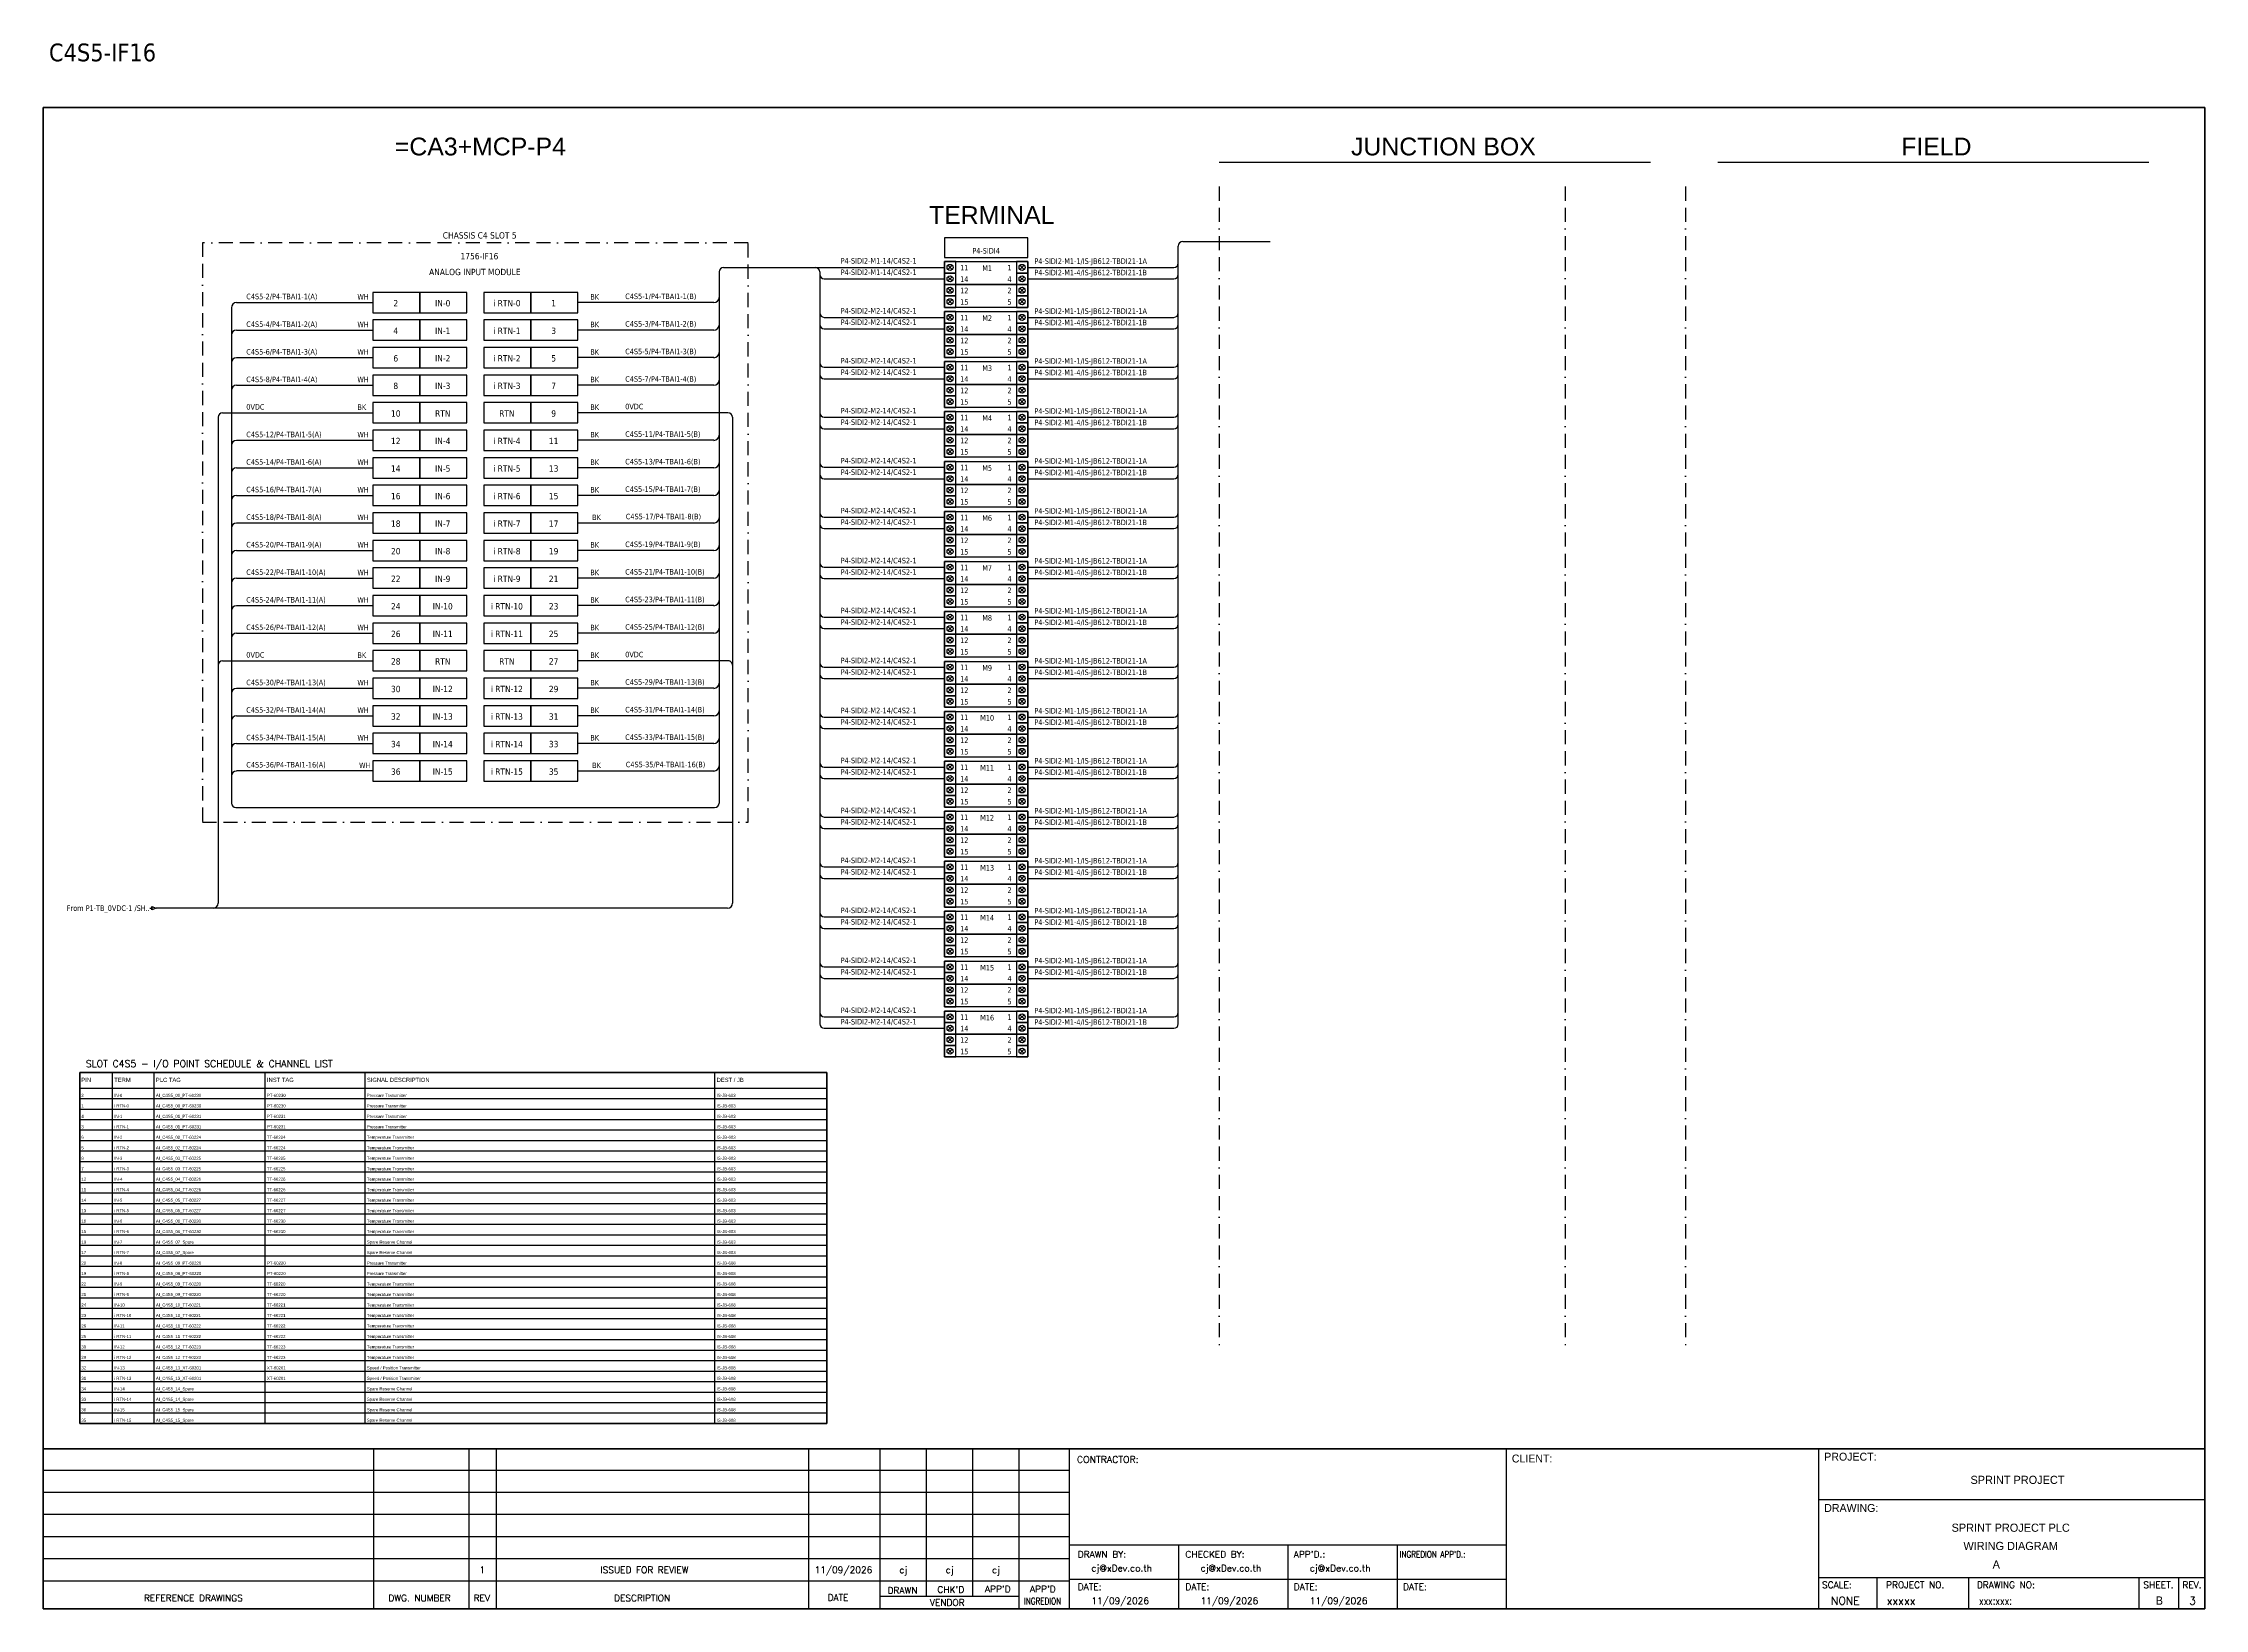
# Model space of a CAD drawing. Header units: millimetres. Extents: x 0 to 3893, y 0 to 2820.
import ezdxf
from ezdxf.enums import TextEntityAlignment as Align

# ---------------------------------------------------------------- set-up
doc = ezdxf.new("R2010")
doc.units = ezdxf.units.MM
doc.linetypes.add('BORDERX2', pattern=[88.9, 25.4, -12.7, 25.4, -12.7, 0, -12.7])
for name, color, linetype in [('GT_1', 9, 'Continuous'), ('HELPPOINT', 7, 'Continuous'), ('MEMBER', 7, 'Continuous'), ('VECTORS', 7, 'Continuous'), ('x01001-FrameArea', 2, 'BORDERX2')]:
    doc.layers.add(name, color=color, linetype=linetype)
for name, color, linetype, lineweight in [('IE-EQUIP', 253, 'Continuous', 25), ('IE-WIRE', 7, 'Continuous', 25), ('power', 7, 'Continuous', 25)]:
    doc.layers.add(name, color=color, linetype=linetype, lineweight=lineweight)
doc.styles.add('HTX11', font='O8111901')
doc.styles.add('ROMANS', font='romans.shx', dxfattribs={"width": 0.85, "height": 25})
doc.styles.get("Standard").update_dxf_attribs({"font": 'arial.ttf'})
doc.styles.add('Tahoma', font='')
doc.styles.get('Tahoma').set_extended_font_data('Tahoma')

# ---------------------------------------------------------------- blocks, each defined once
blk = doc.blocks.new('IS_HiC2821-100')
at = {"color": 1, "ltscale": 25.4}
for p, q in [((14.1, -6.5), (6.5, -14.1)), ((6.5, -6.5), (14.1, -14.1)), ((14.1, -27.1), (6.5, -34.8)), ((6.5, -27.1), (14.1, -34.8)), ((136.2, -6.5), (143.9, -14.1)), ((143.9, -6.5), (136.2, -14.1)), ((136.2, -27.1), (143.9, -34.8)), ((143.9, -27.1), (136.2, -34.8)), ((14.1, -47.7), (6.5, -55.4)), ((6.5, -47.7), (14.1, -55.4)), ((14.1, -68.3), (6.5, -76)), ((6.5, -68.3), (14.1, -76)), ((136.2, -47.7), (143.9, -55.4)), ((143.9, -47.7), (136.2, -55.4)), ((136.2, -68.3), (143.9, -76)), ((143.9, -68.3), (136.2, -76))]:
    blk.add_line(p, q, dxfattribs=at)
for points in [[(0, -20.6), (20.6, -20.6), (20.6, 0), (0, 0)], [(129.7, -20.6), (150.3, -20.6), (150.3, 0), (129.7, 0)], [(0, -41.2), (20.6, -41.2), (20.6, -20.6), (0, -20.6)], [(129.7, -41.2), (150.3, -41.2), (150.3, -20.6), (129.7, -20.6)], [(0, -61.8), (20.6, -61.8), (20.6, -41.2), (0, -41.2)], [(0, -82.4), (20.6, -82.4), (20.6, -61.8), (0, -61.8)], [(129.7, -61.8), (150.3, -61.8), (150.3, -41.2), (129.7, -41.2)], [(129.7, -82.4), (150.3, -82.4), (150.3, -61.8), (129.7, -61.8)]]:
    blk.add_lwpolyline(points, close=True, dxfattribs=at)
for points in [[(0, 0), (150.3, 0), (150.3, -41.2), (0, -41.2)], [(0, -41.2), (150.3, -41.2), (150.3, -82.4), (0, -82.4)]]:
    blk.add_lwpolyline(points, close=True)
for centre in [(10.3, -10.3), (10.3, -30.9), (140, -10.3), (140, -30.9), (10.3, -51.5), (10.3, -72.1), (140, -51.5), (140, -72.1)]:
    blk.add_circle(centre, 5.42, dxfattribs=at)
at = {"layer": 'power', "color": 7, "style": 'Tahoma'}
for s, p in [('11', (35.9, -10.8)), ('14', (35.9, -31.4)), ('4', (117.4, -31.4)), ('1', (117.4, -10.8)), ('12', (35.9, -52)), ('15', (35.9, -72.7)), ('2', (117.4, -52)), ('5', (117.4, -72.7))]:
    blk.add_text(s, height=9.97, dxfattribs=at).set_placement(p, align=Align.MIDDLE_CENTER)
blk = doc.blocks.new('xTerminal_fr_to0')
at = {"layer": 'VECTORS', "color": 1, "true_color": 0xff0000}
for p, q in [((-11.3, 0), (-7.8, 0)), ((-7.8, 2.8), (0, 0)), ((-7.8, -2.8), (-7.8, 2.8)), ((-7.8, 2.8), (0, 0)), ((-7.8, 2.8), (-7.8, -2.8)), ((0, 0), (-7.8, -2.8)), ((0, 0), (-7.8, -2.8))]:
    blk.add_line(p, q, dxfattribs=at)

msp = doc.modelspace()

# ---------------------------------------------------------------- linework, layer by layer
for p, q in [((2118.2, 2605.7), (2894.9, 2605.7)), ((3015.9, 2605.7), (3792.7, 2605.7))]:
    msp.add_line(p, q)
at = {"ltscale": 25.4}
for p, q in [((1208.1, 2352.7), (962.8, 2352.7)), ((1208.1, 2303.1), (962.8, 2303.1)), ((1208.1, 2253.5), (962.8, 2253.5)), ((1208.1, 2203.8), (962.8, 2203.8)), ((322.8, 2154.2), (593.4, 2154.2)), ((1233.3, 2154.2), (962.8, 2154.2)), ((1208.1, 2104.6), (962.8, 2104.6)), ((1208.1, 2054.9), (962.8, 2054.9)), ((1208.1, 2005.3), (962.8, 2005.3)), ((962.8, 1955.7), (1208.1, 1955.7)), ((1208.1, 1906), (962.8, 1906)), ((1208.1, 1856.4), (962.8, 1856.4)), ((1208.1, 1806.8), (962.8, 1806.8)), ((1208.1, 1757.1), (962.8, 1757.1)), ((322.8, 1707.5), (593.4, 1707.5)), ((1233.3, 1707.5), (962.8, 1707.5)), ((1208.1, 1657.9), (962.8, 1657.9)), ((1208.1, 1608.2), (962.8, 1608.2)), ((1208.1, 1558.6), (962.8, 1558.6)), ((962.8, 1509), (1208.1, 1509))]:
    msp.add_line(p, q, dxfattribs=at)
at = {"color": 7}
for p, q in [((65.6, 937.9), (1411.4, 937.9)), ((124.9, 333.8), (124.9, 965.9)), ((199.9, 333.8), (199.9, 965.9)), ((399.9, 333.8), (399.9, 965.9)), ((579.9, 333.8), (579.9, 965.9)), ((1209.9, 333.8), (1209.9, 965.9))]:
    msp.add_line(p, q, dxfattribs=at)
at = {"color": 8}
for p, q in [((65.6, 919), (1411.4, 919)), ((65.6, 900.1), (1411.4, 900.1)), ((65.6, 881.2), (1411.4, 881.2)), ((65.6, 862.4), (1411.4, 862.4)), ((65.6, 843.5), (1411.4, 843.5)), ((65.6, 824.6), (1411.4, 824.6)), ((65.6, 805.7), (1411.4, 805.7)), ((65.6, 786.8), (1411.4, 786.8)), ((65.6, 768), (1411.4, 768)), ((65.6, 749.1), (1411.4, 749.1)), ((65.6, 730.2), (1411.4, 730.2)), ((65.6, 711.3), (1411.4, 711.3)), ((65.6, 692.5), (1411.4, 692.5)), ((65.6, 673.6), (1411.4, 673.6)), ((65.6, 654.7), (1411.4, 654.7)), ((65.6, 635.8), (1411.4, 635.8)), ((65.6, 616.9), (1411.4, 616.9)), ((65.6, 598.1), (1411.4, 598.1)), ((65.6, 579.2), (1411.4, 579.2)), ((65.6, 560.3), (1411.4, 560.3)), ((65.6, 541.4), (1411.4, 541.4)), ((65.6, 522.6), (1411.4, 522.6)), ((65.6, 503.7), (1411.4, 503.7)), ((65.6, 484.8), (1411.4, 484.8)), ((65.6, 465.9), (1411.4, 465.9)), ((65.6, 447), (1411.4, 447)), ((65.6, 428.2), (1411.4, 428.2)), ((65.6, 409.3), (1411.4, 409.3)), ((65.6, 390.4), (1411.4, 390.4)), ((65.6, 371.5), (1411.4, 371.5)), ((65.6, 352.7), (1411.4, 352.7))]:
    msp.add_line(p, q, dxfattribs=at)
at = {"color": 4}
for p, q in [((3302.3, 56.1), (3302.3, 0)), ((3467.5, 56.1), (3467.5, 0))]:
    msp.add_line(p, q, dxfattribs=at)
at = {"color": 4, "ltscale": 0.5}
for p, q in [((3774.6, 56.1), (3774.6, 0)), ((3774.6, 56.1), (3774.6, 0)), ((3845.8, 56.1), (3845.8, 0)), ((3845.8, 56.1), (3845.8, 0))]:
    msp.add_line(p, q, dxfattribs=at)
at = {"color": 4, "ltscale": 25.4}
msp.add_lwpolyline([(1623, 2434), (1773.4, 2434), (1773.4, 2469.2), (1623, 2469.2)], close=True, dxfattribs=at)
at = {"color": 7}
msp.add_lwpolyline([(65.6, 333.8), (1411.4, 333.8), (1411.4, 965.9), (65.6, 965.9), (65.6, 333.8)], dxfattribs=at)
msp.add_lwpolyline([(65.6, 965.8), (1411.4, 965.8), (1411.4, 333.7), (65.6, 333.7)], close=True)
at = {"ltscale": 25.4}
for centre, radius, start, end in [((1208.1, 2361.9), 9.17, 270, 0), ((1208.1, 2312.3), 9.17, 270, 0), ((1208.1, 2262.6), 9.17, 270, 0), ((1208.1, 2213), 9.17, 270, 0), ((1233.3, 2146.2), 8, 360, 90), ((1208.1, 2113.7), 9.17, 270, 0), ((1208.1, 2064.1), 9.17, 270, 0), ((1208.1, 2014.5), 9.17, 270, 0), ((1208.1, 1964.8), 9.17, 270, 0), ((1208.1, 1915.2), 9.17, 270, 0), ((1208.1, 1865.6), 9.17, 270, 0), ((1208.1, 1815.9), 9.17, 270, 0), ((1208.1, 1766.3), 9.17, 270, 0), ((1208.1, 1667), 9.17, 270, 0), ((1208.1, 1617.4), 9.17, 270, 0), ((1208.1, 1567.8), 9.17, 270, 0), ((1208.1, 1518.1), 9.17, 270, 0)]:
    msp.add_arc(centre, radius, start, end, dxfattribs=at)
at = {"layer": 'GT_1', "color": 4}
for p, q in [((595.3, 0), (595.3, 288.1)), ((767.2, 0), (767.2, 288.1)), ((816.4, 0), (816.4, 288.1)), ((1379.1, 0), (1379.1, 288.1)), ((1507.4, 0), (1507.4, 288.1)), ((1590.9, 21.8), (1590.9, 288.1)), ((1674.4, 21.8), (1674.4, 288.2)), ((1757.8, 0), (1757.8, 288.1)), ((1848.7, 0), (1848.7, 288.1)), ((2635.8, 0), (2635.8, 288.1)), ((3198, 0), (3198, 288.1)), ((3198, 0), (3198, 288.1)), ((3198, 0), (3198, 288.1)), ((1848.7, 249.3), (-0.1, 249.3)), ((1848.7, 209.5), (-0.1, 209.5)), ((1848.7, 169.6), (-0.1, 169.6)), ((1848.7, 129.6), (-0.1, 129.6)), ((1848.7, 89.7), (-0.1, 89.7)), ((2635.8, 114.3), (1848.7, 114.3)), ((2045.5, 0), (2045.5, 114.3)), ((2242.3, 0), (2242.3, 114.3)), ((2439, 0), (2439, 114.3)), ((1848.7, 49.8), (-0.1, 49.8)), ((2635.8, 52.8), (1848.7, 52.8)), ((3198, 56.1), (3893.2, 56.1)), ((1757.8, 21.8), (1507.4, 21.8))]:
    msp.add_line(p, q, dxfattribs=at)
at = {"layer": 'HELPPOINT', "color": 4, "lineweight": 35}
for p, q in [((-0.1, 0), (-0.1, 2704.2)), ((-0.1, 2704.2), (3893.2, 2704.2)), ((-0.1, 0), (-0.1, 2704.2)), ((-0.1, 2704.2), (3893.2, 2704.2)), ((3893.2, 2704.2), (3893.2, 0)), ((3893.2, 2704.2), (3893.2, 0)), ((3893.2, 0), (-0.1, 0)), ((3893.2, 0), (-0.1, 0))]:
    msp.add_line(p, q, dxfattribs=at)
at = {"layer": 'HELPPOINT', "color": 4}
for p, q in [((3198, 196.6), (3893.2, 196.6)), ((3198, 196.6), (3893.2, 196.6)), ((3198, 56.1), (3893.2, 56.1))]:
    msp.add_line(p, q, dxfattribs=at)
at = {"layer": 'IE-EQUIP', "linetype": 'Continuous', "ltscale": 25.4}
for points in [[(593.4, 2334.4), (678, 2334.4), (678, 2371.1), (593.4, 2371.1)], [(678, 2334.4), (762.7, 2334.4), (762.7, 2371.1), (678, 2371.1)], [(793.5, 2334.4), (878.2, 2334.4), (878.2, 2371.1), (793.5, 2371.1)], [(878.2, 2334.4), (962.8, 2334.4), (962.8, 2371.1), (878.2, 2371.1)], [(593.4, 2284.7), (678, 2284.7), (678, 2321.4), (593.4, 2321.4)], [(678, 2284.7), (762.7, 2284.7), (762.7, 2321.4), (678, 2321.4)], [(793.5, 2284.7), (878.2, 2284.7), (878.2, 2321.4), (793.5, 2321.4)], [(878.2, 2284.7), (962.8, 2284.7), (962.8, 2321.4), (878.2, 2321.4)], [(593.4, 2235.1), (678, 2235.1), (678, 2271.8), (593.4, 2271.8)], [(678, 2235.1), (762.7, 2235.1), (762.7, 2271.8), (678, 2271.8)], [(793.5, 2235.1), (878.2, 2235.1), (878.2, 2271.8), (793.5, 2271.8)], [(878.2, 2235.1), (962.8, 2235.1), (962.8, 2271.8), (878.2, 2271.8)], [(593.4, 2185.5), (678, 2185.5), (678, 2222.2), (593.4, 2222.2)], [(678, 2185.5), (762.7, 2185.5), (762.7, 2222.2), (678, 2222.2)], [(793.5, 2185.5), (878.2, 2185.5), (878.2, 2222.2), (793.5, 2222.2)], [(878.2, 2185.5), (962.8, 2185.5), (962.8, 2222.2), (878.2, 2222.2)], [(593.4, 2135.8), (678, 2135.8), (678, 2172.5), (593.4, 2172.5)], [(678, 2135.8), (762.7, 2135.8), (762.7, 2172.5), (678, 2172.5)], [(793.5, 2135.8), (878.2, 2135.8), (878.2, 2172.5), (793.5, 2172.5)], [(878.2, 2135.8), (962.8, 2135.8), (962.8, 2172.5), (878.2, 2172.5)], [(593.4, 2086.2), (678, 2086.2), (678, 2122.9), (593.4, 2122.9)], [(678, 2086.2), (762.7, 2086.2), (762.7, 2122.9), (678, 2122.9)], [(793.5, 2086.2), (878.2, 2086.2), (878.2, 2122.9), (793.5, 2122.9)], [(878.2, 2086.2), (962.8, 2086.2), (962.8, 2122.9), (878.2, 2122.9)], [(593.4, 2036.6), (678, 2036.6), (678, 2073.3), (593.4, 2073.3)], [(678, 2036.6), (762.7, 2036.6), (762.7, 2073.3), (678, 2073.3)], [(793.5, 2036.6), (878.2, 2036.6), (878.2, 2073.3), (793.5, 2073.3)], [(878.2, 2036.6), (962.8, 2036.6), (962.8, 2073.3), (878.2, 2073.3)], [(593.4, 1986.9), (678, 1986.9), (678, 2023.6), (593.4, 2023.6)], [(678, 1986.9), (762.7, 1986.9), (762.7, 2023.6), (678, 2023.6)], [(793.5, 1986.9), (878.2, 1986.9), (878.2, 2023.6), (793.5, 2023.6)], [(878.2, 1986.9), (962.8, 1986.9), (962.8, 2023.6), (878.2, 2023.6)], [(593.4, 1937.3), (678, 1937.3), (678, 1974), (593.4, 1974)], [(678, 1937.3), (762.7, 1937.3), (762.7, 1974), (678, 1974)], [(793.5, 1937.3), (878.2, 1937.3), (878.2, 1974), (793.5, 1974)], [(878.2, 1937.3), (962.8, 1937.3), (962.8, 1974), (878.2, 1974)], [(593.4, 1887.7), (678, 1887.7), (678, 1924.4), (593.4, 1924.4)], [(678, 1887.7), (762.7, 1887.7), (762.7, 1924.4), (678, 1924.4)], [(793.5, 1887.7), (878.2, 1887.7), (878.2, 1924.4), (793.5, 1924.4)], [(878.2, 1887.7), (962.8, 1887.7), (962.8, 1924.4), (878.2, 1924.4)], [(593.4, 1838), (678, 1838), (678, 1874.7), (593.4, 1874.7)], [(678, 1838), (762.7, 1838), (762.7, 1874.7), (678, 1874.7)], [(793.5, 1838), (878.2, 1838), (878.2, 1874.7), (793.5, 1874.7)], [(878.2, 1838), (962.8, 1838), (962.8, 1874.7), (878.2, 1874.7)], [(593.4, 1788.4), (678, 1788.4), (678, 1825.1), (593.4, 1825.1)], [(678, 1788.4), (762.7, 1788.4), (762.7, 1825.1), (678, 1825.1)], [(793.5, 1788.4), (878.2, 1788.4), (878.2, 1825.1), (793.5, 1825.1)], [(878.2, 1788.4), (962.8, 1788.4), (962.8, 1825.1), (878.2, 1825.1)], [(593.4, 1738.8), (678, 1738.8), (678, 1775.5), (593.4, 1775.5)], [(678, 1738.8), (762.7, 1738.8), (762.7, 1775.5), (678, 1775.5)], [(793.5, 1738.8), (878.2, 1738.8), (878.2, 1775.5), (793.5, 1775.5)], [(878.2, 1738.8), (962.8, 1738.8), (962.8, 1775.5), (878.2, 1775.5)], [(593.4, 1689.1), (678, 1689.1), (678, 1725.8), (593.4, 1725.8)], [(678, 1689.1), (762.7, 1689.1), (762.7, 1725.8), (678, 1725.8)], [(793.5, 1689.1), (878.2, 1689.1), (878.2, 1725.8), (793.5, 1725.8)], [(878.2, 1689.1), (962.8, 1689.1), (962.8, 1725.8), (878.2, 1725.8)], [(593.4, 1639.5), (678, 1639.5), (678, 1676.2), (593.4, 1676.2)], [(678, 1639.5), (762.7, 1639.5), (762.7, 1676.2), (678, 1676.2)], [(793.5, 1639.5), (878.2, 1639.5), (878.2, 1676.2), (793.5, 1676.2)], [(878.2, 1639.5), (962.8, 1639.5), (962.8, 1676.2), (878.2, 1676.2)], [(593.4, 1589.9), (678, 1589.9), (678, 1626.6), (593.4, 1626.6)], [(678, 1589.9), (762.7, 1589.9), (762.7, 1626.6), (678, 1626.6)], [(793.5, 1589.9), (878.2, 1589.9), (878.2, 1626.6), (793.5, 1626.6)], [(878.2, 1589.9), (962.8, 1589.9), (962.8, 1626.6), (878.2, 1626.6)], [(593.4, 1540.2), (678, 1540.2), (678, 1576.9), (593.4, 1576.9)], [(678, 1540.2), (762.7, 1540.2), (762.7, 1576.9), (678, 1576.9)], [(793.5, 1540.2), (878.2, 1540.2), (878.2, 1576.9), (793.5, 1576.9)], [(878.2, 1540.2), (962.8, 1540.2), (962.8, 1576.9), (878.2, 1576.9)], [(593.4, 1490.6), (678, 1490.6), (678, 1527.3), (593.4, 1527.3)], [(678, 1490.6), (762.7, 1490.6), (762.7, 1527.3), (678, 1527.3)], [(793.5, 1490.6), (878.2, 1490.6), (878.2, 1527.3), (793.5, 1527.3)], [(878.2, 1490.6), (962.8, 1490.6), (962.8, 1527.3), (878.2, 1527.3)]]:
    msp.add_lwpolyline(points, close=True, dxfattribs=at)
at = {"layer": 'IE-WIRE', "color": 4, "ltscale": 25.4}
for p, q in [((2044.4, 1053.5), (2044.4, 2454.5)), ((1217.3, 2408.1), (1217.3, 1451.2)), ((1398.5, 2408.1), (1398.5, 1053.5)), ((338.9, 2343.5), (338.9, 1451.2)), ((348.1, 2352.7), (593.4, 2352.7)), ((348.1, 2303.1), (593.4, 2303.1)), ((348.1, 2253.5), (593.4, 2253.5)), ((348.1, 2203.8), (593.4, 2203.8)), ((348.1, 2104.6), (593.4, 2104.6)), ((348.1, 2054.9), (593.4, 2054.9)), ((348.1, 2005.3), (593.4, 2005.3)), ((348.1, 1955.7), (593.4, 1955.7)), ((348.1, 1906), (593.4, 1906)), ((348.1, 1856.4), (593.4, 1856.4)), ((348.1, 1806.8), (593.4, 1806.8)), ((348.1, 1757.1), (593.4, 1757.1)), ((348.1, 1657.9), (593.4, 1657.9)), ((348.1, 1608.2), (593.4, 1608.2)), ((348.1, 1558.6), (593.4, 1558.6)), ((593.4, 1509), (348.1, 1509))]:
    msp.add_line(p, q, dxfattribs=at)
at = {"layer": 'IE-WIRE', "color": 4}
for p, q in [((2052.4, 2462.5), (2210, 2462.5)), ((1225.3, 2416.1), (1623, 2416.1)), ((1773.4, 2416.1), (2036.4, 2416.1)), ((1773.4, 2395.5), (2036.4, 2395.5)), ((1406.5, 2326.1), (1623, 2326.1)), ((1773.4, 2326.1), (2036.4, 2326.1)), ((1773.4, 2305.5), (2036.4, 2305.5)), ((1406.5, 2236.1), (1623, 2236.1)), ((1773.4, 2236.1), (2036.4, 2236.1)), ((1773.4, 2215.5), (2036.4, 2215.5)), ((1406.5, 2146.1), (1623, 2146.1)), ((1773.4, 2146.1), (2036.4, 2146.1)), ((1773.4, 2125.5), (2036.4, 2125.5)), ((1406.5, 2056.1), (1623, 2056.1)), ((1773.4, 2056.1), (2036.4, 2056.1)), ((1773.4, 2035.5), (2036.4, 2035.5)), ((1406.5, 1966.1), (1623, 1966.1)), ((1773.4, 1966.1), (2036.4, 1966.1)), ((1773.4, 1945.5), (2036.4, 1945.5)), ((1406.5, 1876.1), (1623, 1876.1)), ((1773.4, 1876.1), (2036.4, 1876.1)), ((1773.4, 1855.5), (2036.4, 1855.5)), ((1406.5, 1786.1), (1623, 1786.1)), ((1773.4, 1786.1), (2036.4, 1786.1)), ((1773.4, 1765.5), (2036.4, 1765.5)), ((1406.5, 1696.1), (1623, 1696.1)), ((1773.4, 1696.1), (2036.4, 1696.1)), ((1773.4, 1675.5), (2036.4, 1675.5)), ((1406.5, 1606.1), (1623, 1606.1)), ((1773.4, 1606.1), (2036.4, 1606.1)), ((1773.4, 1585.5), (2036.4, 1585.5)), ((1406.5, 1516.1), (1623, 1516.1)), ((1773.4, 1516.1), (2036.4, 1516.1)), ((1773.4, 1495.5), (2036.4, 1495.5)), ((346.9, 1443.2), (1209.3, 1443.2)), ((1406.5, 1426.1), (1623, 1426.1)), ((1773.4, 1426.1), (2036.4, 1426.1)), ((1773.4, 1405.5), (2036.4, 1405.5)), ((1406.5, 1336.1), (1623, 1336.1)), ((1773.4, 1336.1), (2036.4, 1336.1)), ((1773.4, 1315.5), (2036.4, 1315.5)), ((1406.5, 1246.1), (1623, 1246.1)), ((1773.4, 1246.1), (2036.4, 1246.1)), ((1773.4, 1225.5), (2036.4, 1225.5)), ((1406.5, 1156.1), (1623, 1156.1)), ((1773.4, 1156.1), (2036.4, 1156.1)), ((1773.4, 1135.5), (2036.4, 1135.5)), ((1406.5, 1066.1), (1623, 1066.1)), ((1773.4, 1066.1), (2036.4, 1066.1)), ((1773.4, 1045.5), (2036.4, 1045.5))]:
    msp.add_line(p, q, dxfattribs=at)
at = {"layer": 'IE-WIRE', "color": 7}
for p, q in [((1406.5, 2395.5), (1623, 2395.5)), ((1406.5, 2305.5), (1623, 2305.5)), ((1406.5, 2215.5), (1623, 2215.5)), ((1406.5, 2125.5), (1623, 2125.5)), ((1406.5, 2035.5), (1623, 2035.5)), ((1406.5, 1945.5), (1623, 1945.5)), ((1406.5, 1855.5), (1623, 1855.5)), ((1406.5, 1765.5), (1623, 1765.5)), ((1406.5, 1675.5), (1623, 1675.5)), ((1406.5, 1585.5), (1623, 1585.5)), ((1406.5, 1495.5), (1623, 1495.5)), ((1406.5, 1405.5), (1623, 1405.5)), ((1406.5, 1315.5), (1623, 1315.5)), ((1406.5, 1225.5), (1623, 1225.5)), ((1406.5, 1135.5), (1623, 1135.5)), ((1406.5, 1045.5), (1623, 1045.5))]:
    msp.add_line(p, q, dxfattribs=at)
at = {"layer": 'IE-WIRE', "color": 7, "ltscale": 25.4}
for p, q in [((314.8, 2146.2), (314.8, 1270.9)), ((1241.3, 2146.2), (1241.3, 1270.9)), ((1232.4, 1261.9), (203.4, 1261.9))]:
    msp.add_line(p, q, dxfattribs=at)
at = {"layer": 'IE-WIRE', "color": 4}
for centre, start, end in [((2052.4, 2454.5), 90, 180), ((1406.5, 2334.1), 180, 270), ((1406.5, 2244.1), 180, 270), ((1406.5, 2154.1), 180, 270), ((1406.5, 2064.1), 180, 270), ((1406.5, 1974.1), 180, 270), ((1406.5, 1884.1), 180, 270), ((1406.5, 1794.1), 180, 270), ((1406.5, 1704.1), 180, 270), ((1406.5, 1614.1), 180, 270), ((1406.5, 1524.1), 180, 270), ((346.9, 1451.2), 180, 270), ((1406.5, 1434.1), 180, 270), ((1406.5, 1344.1), 180, 270), ((1406.5, 1254.1), 180, 270), ((1406.5, 1164.1), 180, 270), ((1406.5, 1074.1), 180, 270)]:
    msp.add_arc(centre, 8, start, end, dxfattribs=at)
at = {"layer": 'IE-WIRE', "color": 4, "ltscale": 25.4}
for centre, radius, start, end in [((1225.3, 2408.1), 8, 90, 180), ((1390.5, 2408.1), 8, 0, 90), ((2036.4, 2424.1), 8, 270, 0), ((2036.4, 2403.5), 8, 270, 0), ((348.1, 2343.5), 9.17, 90, 180), ((348.1, 2293.9), 9.17, 90, 180), ((2036.4, 2334.1), 8, 270, 0), ((2036.4, 2313.5), 8, 270, 0), ((348.1, 2244.3), 9.17, 90, 180), ((2036.4, 2244.1), 8, 270, 0), ((2036.4, 2223.5), 8, 270, 0), ((348.1, 2194.6), 9.17, 90, 180), ((2036.4, 2154.1), 8, 270, 0), ((348.1, 2095.4), 9.17, 90, 180), ((2036.4, 2133.5), 8, 270, 0), ((2036.4, 2064.1), 8, 270, 0), ((348.1, 2045.8), 9.17, 90, 180), ((2036.4, 2043.5), 8, 270, 0), ((348.1, 1996.1), 9.17, 90, 180), ((348.1, 1946.5), 9.17, 90, 180), ((2036.4, 1974.1), 8, 270, 0), ((2036.4, 1953.5), 8, 270, 0), ((348.1, 1896.9), 9.17, 90, 180), ((2036.4, 1884.1), 8, 270, 0), ((348.1, 1847.2), 9.17, 90, 180), ((2036.4, 1863.5), 8, 270, 0), ((348.1, 1797.6), 9.17, 90, 180), ((2036.4, 1794.1), 8, 270, 0), ((348.1, 1748), 9.17, 90, 180), ((2036.4, 1773.5), 8, 270, 0), ((2036.4, 1704.1), 8, 270, 0), ((2036.4, 1683.5), 8, 270, 0), ((348.1, 1648.7), 9.17, 90, 180), ((348.1, 1599.1), 9.17, 90, 180), ((2036.4, 1614.1), 8, 270, 0), ((348.1, 1549.4), 9.17, 90, 180), ((2036.4, 1593.5), 8, 270, 0), ((2036.4, 1524.1), 8, 270, 0), ((348.1, 1499.8), 9.17, 90, 180), ((2036.4, 1503.5), 8, 270, 0), ((1209.3, 1451.2), 8, 270, 0), ((2036.4, 1434.1), 8, 270, 0), ((2036.4, 1413.5), 8, 270, 0), ((2036.4, 1344.1), 8, 270, 0), ((2036.4, 1323.5), 8, 270, 0), ((2036.4, 1254.1), 8, 270, 0), ((2036.4, 1233.5), 8, 270, 0), ((2036.4, 1164.1), 8, 270, 0), ((2036.4, 1143.5), 8, 270, 0), ((2036.4, 1074.1), 8, 270, 0), ((2036.4, 1053.5), 8, 270, 0)]:
    msp.add_arc(centre, radius, start, end, dxfattribs=at)
at = {"layer": 'IE-WIRE', "color": 7}
for centre in [(1406.5, 2403.5), (1406.5, 2313.5), (1406.5, 2223.5), (1406.5, 2133.5), (1406.5, 2043.5), (1406.5, 1953.5), (1406.5, 1863.5), (1406.5, 1773.5), (1406.5, 1683.5), (1406.5, 1593.5), (1406.5, 1503.5), (1406.5, 1413.5), (1406.5, 1323.5), (1406.5, 1233.5), (1406.5, 1143.5), (1406.5, 1053.5)]:
    msp.add_arc(centre, 8, 180, 270, dxfattribs=at)
at = {"layer": 'IE-WIRE', "ltscale": 25.4}
for centre in [(322.8, 2146.2), (322.8, 1699.5)]:
    msp.add_arc(centre, 8, 90, 180, dxfattribs=at)
at = {"layer": 'IE-WIRE', "color": 7, "ltscale": 25.4}
for centre in [(305.9, 1270.9), (1232.4, 1270.9), (1232.4, 1270.9)]:
    msp.add_arc(centre, 8.96, 270, 0, dxfattribs=at)
at = {"layer": 'MEMBER', "color": 4, "lineweight": 35}
msp.add_line((-0.1, 288.1), (3893.2, 288.1), dxfattribs=at)
msp.add_line((-0.1, 288.1), (3893.2, 288.1), dxfattribs=at)
at = {"layer": 'MEMBER', "color": 4}
for p, q in [((3198, 196.6), (3893.2, 196.6)), ((3198, 196.6), (3893.2, 196.6)), ((3198, 56.1), (3893.2, 56.1)), ((3198, 56.1), (3893.2, 56.1))]:
    msp.add_line(p, q, dxfattribs=at)
at = {"layer": 'x01001-FrameArea'}
for p, q in [((2118.1, 2561.5), (2118.1, 475)), ((2741.2, 2561.5), (2741.2, 475)), ((2958, 2561.5), (2958, 475))]:
    msp.add_line(p, q, dxfattribs=at)
msp.add_lwpolyline([(286.6, 1416.6), (1269.6, 1416.6), (1269.6, 2460.5), (286.6, 2460.5)], close=True, dxfattribs=at)
at = {"layer": 'x01001-FrameArea', "ltscale": 25.4}
msp.add_arc((1233.3, 1699.5), 8, 0, 90, dxfattribs=at)

# ---------------------------------------------------------------- block references
for name, p in [('IS_HiC2821-100', (1623, 2426.4)), ('IS_HiC2821-100', (1623, 2336.4)), ('IS_HiC2821-100', (1623, 2246.4)), ('IS_HiC2821-100', (1623, 2156.4)), ('IS_HiC2821-100', (1623, 2066.4)), ('IS_HiC2821-100', (1623, 1976.4)), ('IS_HiC2821-100', (1623, 1886.4)), ('IS_HiC2821-100', (1623, 1796.4)), ('IS_HiC2821-100', (1623, 1706.4)), ('IS_HiC2821-100', (1623, 1616.4)), ('IS_HiC2821-100', (1623, 1526.4)), ('IS_HiC2821-100', (1623, 1436.4)), ('IS_HiC2821-100', (1623, 1346.4)), ('xTerminal_fr_to0', (203.4, 1261.9)), ('IS_HiC2821-100', (1623, 1256.4)), ('IS_HiC2821-100', (1623, 1166.4)), ('IS_HiC2821-100', (1623, 1076.4))]:
    msp.add_blockref(name, p)

# ---------------------------------------------------------------- texts
at = {"color": 2, "style": 'Tahoma'}
msp.add_text('C4S5-IF16', height=32, dxfattribs=at).set_placement((10.3, 2787.3))
at = {"color": 2}
for s, p in [('=CA3+MCP-P4', (633.3, 2617.8)), ('JUNCTION BOX', (2355.5, 2617.8)), ('FIELD', (3346.4, 2617.8)), ('TERMINAL', (1595.4, 2494.4))]:
    msp.add_text(s, height=32, dxfattribs=at).set_placement(p)
at = {"color": 2, "style": 'Tahoma'}
for s, height, p in [('CHASSIS C4 SLOT 5', 11.441, (786.1, 2473.8)), ('1756-IF16', 11.44, (785.6, 2436.3)), ('ANALOG INPUT MODULE', 11.441, (777.3, 2407.8)), ('2', 11.4, (634.9, 2351.6)), ('IN-0', 11.44, (719.5, 2351.6)), ('i RTN-0', 11.44, (835, 2351.6)), ('1', 11.4, (919.3, 2351.6)), ('4', 11.4, (634.9, 2301.9)), ('IN-1', 11.44, (719.5, 2301.9)), ('i RTN-1', 11.44, (835, 2301.9)), ('3', 11.4, (919.3, 2301.9)), ('6', 11.4, (634.9, 2252.3)), ('IN-2', 11.44, (719.5, 2252.3)), ('i RTN-2', 11.44, (835, 2252.3)), ('5', 11.4, (919.3, 2252.3)), ('8', 11.4, (634.9, 2202.7)), ('IN-3', 11.44, (719.5, 2202.7)), ('i RTN-3', 11.44, (835, 2202.7)), ('7', 11.4, (919.3, 2202.7)), ('10', 11.44, (634.9, 2153)), ('RTN', 11.44, (719.5, 2153)), ('RTN', 11.44, (835, 2153)), ('9', 11.4, (919.3, 2153)), ('12', 11.44, (634.9, 2103.4)), ('IN-4', 11.44, (719.5, 2103.4)), ('i RTN-4', 11.44, (835, 2103.4)), ('11', 11.44, (919.3, 2103.4)), ('14', 11.44, (634.9, 2053.8)), ('IN-5', 11.44, (719.5, 2053.8)), ('i RTN-5', 11.44, (835, 2053.8)), ('13', 11.44, (919.3, 2053.8)), ('16', 11.44, (634.9, 2004.1)), ('IN-6', 11.44, (719.5, 2004.1)), ('i RTN-6', 11.44, (835, 2004.1)), ('15', 11.44, (919.3, 2004.1)), ('18', 11.44, (634.9, 1954.5)), ('IN-7', 11.44, (719.5, 1954.5)), ('i RTN-7', 11.44, (835, 1954.5)), ('17', 11.44, (919.3, 1954.5)), ('20', 11.44, (634.9, 1904.9)), ('IN-8', 11.44, (719.5, 1904.9)), ('i RTN-8', 11.44, (835, 1904.9)), ('19', 11.44, (919.3, 1904.9)), ('22', 11.44, (634.9, 1855.2)), ('IN-9', 11.44, (719.5, 1855.2)), ('i RTN-9', 11.44, (835, 1855.2)), ('21', 11.44, (919.3, 1855.2)), ('24', 11.44, (634.9, 1805.6)), ('IN-10', 11.44, (719.5, 1805.6)), ('i RTN-10', 11.44, (835, 1805.6)), ('23', 11.44, (919.3, 1805.6)), ('26', 11.44, (634.9, 1756)), ('IN-11', 11.44, (719.5, 1756)), ('i RTN-11', 11.44, (835, 1756)), ('25', 11.44, (919.3, 1756)), ('28', 11.44, (634.9, 1706.4)), ('RTN', 11.44, (719.5, 1706.4)), ('RTN', 11.44, (835, 1706.4)), ('27', 11.44, (919.3, 1706.4)), ('30', 11.44, (634.9, 1656.7)), ('IN-12', 11.44, (719.5, 1656.7)), ('i RTN-12', 11.44, (835, 1656.7)), ('29', 11.44, (919.3, 1656.7)), ('32', 11.44, (634.9, 1607.1)), ('IN-13', 11.44, (719.5, 1607.1)), ('i RTN-13', 11.44, (835, 1607.1)), ('31', 11.44, (919.3, 1607.1)), ('34', 11.44, (634.9, 1557.5)), ('IN-14', 11.44, (719.5, 1557.5)), ('i RTN-14', 11.44, (835, 1557.5)), ('33', 11.44, (919.3, 1557.5)), ('36', 11.44, (634.9, 1507.8)), ('IN-15', 11.44, (719.5, 1507.8)), ('i RTN-15', 11.44, (835, 1507.8)), ('35', 11.44, (919.3, 1507.8))]:
    msp.add_text(s, height=height, dxfattribs=at).set_placement(p, align=Align.MIDDLE_CENTER)
at = {"color": 4, "style": 'Tahoma'}
for s, height, p in [('P4-SIDI2-M1-14/C4S2-1', 9.949, (1436.1, 2423)), ('P4-SIDI2-M1-1/IS-JB612-TBDI21-1A', 9.949, (1785.1, 2422.4)), ('P4-SIDI2-M1-4/IS-JB612-TBDI21-1B', 9.949, (1785.1, 2401.8)), ('C4S5-2/P4-TBAI1-1(A)', 9.949, (365.7, 2358.7)), ('WH', 9.95, (565.8, 2358)), ('P4-SIDI2-M2-14/C4S2-1', 9.949, (1436.1, 2333)), ('P4-SIDI2-M1-1/IS-JB612-TBDI21-1A', 9.949, (1785.1, 2332.4)), ('C4S5-4/P4-TBAI1-2(A)', 9.949, (365.7, 2308.7)), ('WH', 9.95, (565.8, 2308.3)), ('P4-SIDI2-M1-4/IS-JB612-TBDI21-1B', 9.949, (1785.1, 2311.8)), ('C4S5-6/P4-TBAI1-3(A)', 9.949, (365.7, 2259.1)), ('WH', 9.95, (565.8, 2258.7)), ('C4S5-8/P4-TBAI1-4(A)', 9.949, (365.7, 2209.4)), ('P4-SIDI2-M2-14/C4S2-1', 9.949, (1436.1, 2243)), ('P4-SIDI2-M1-1/IS-JB612-TBDI21-1A', 9.949, (1785.1, 2242.4)), ('P4-SIDI2-M1-4/IS-JB612-TBDI21-1B', 9.949, (1785.1, 2221.8)), ('WH', 9.95, (565.8, 2209.1)), ('P4-SIDI2-M2-14/C4S2-1', 9.949, (1436.1, 2153)), ('P4-SIDI2-M1-1/IS-JB612-TBDI21-1A', 9.949, (1785.1, 2152.4)), ('P4-SIDI2-M1-4/IS-JB612-TBDI21-1B', 9.949, (1785.1, 2131.8)), ('C4S5-12/P4-TBAI1-5(A)', 9.949, (365.7, 2110.2)), ('WH', 9.95, (565.8, 2109.8)), ('C4S5-14/P4-TBAI1-6(A)', 9.949, (365.7, 2060.6)), ('WH', 9.95, (565.8, 2060.2)), ('P4-SIDI2-M2-14/C4S2-1', 9.949, (1436.1, 2063)), ('P4-SIDI2-M1-1/IS-JB612-TBDI21-1A', 9.949, (1785.1, 2062.4)), ('P4-SIDI2-M1-4/IS-JB612-TBDI21-1B', 9.949, (1785.1, 2041.8)), ('C4S5-16/P4-TBAI1-7(A)', 9.949, (365.7, 2010.9)), ('WH', 9.95, (565.8, 2010.5)), ('C4S5-18/P4-TBAI1-8(A)', 9.949, (365.7, 1961.3)), ('WH', 9.95, (565.8, 1960.9)), ('P4-SIDI2-M2-14/C4S2-1', 9.949, (1436.1, 1973)), ('P4-SIDI2-M1-1/IS-JB612-TBDI21-1A', 9.949, (1785.1, 1972.4)), ('P4-SIDI2-M1-4/IS-JB612-TBDI21-1B', 9.949, (1785.1, 1951.8)), ('C4S5-20/P4-TBAI1-9(A)', 9.949, (365.7, 1911.7)), ('WH', 9.95, (565.8, 1911.3)), ('C4S5-22/P4-TBAI1-10(A)', 9.949, (365.7, 1862)), ('WH', 9.95, (565.8, 1861.6)), ('P4-SIDI2-M2-14/C4S2-1', 9.949, (1436.1, 1883)), ('P4-SIDI2-M1-1/IS-JB612-TBDI21-1A', 9.949, (1785.1, 1882.4)), ('P4-SIDI2-M1-4/IS-JB612-TBDI21-1B', 9.949, (1785.1, 1861.8)), ('C4S5-24/P4-TBAI1-11(A)', 9.949, (365.7, 1812.4)), ('WH', 9.95, (565.8, 1812)), ('P4-SIDI2-M2-14/C4S2-1', 9.949, (1436.1, 1793)), ('P4-SIDI2-M1-1/IS-JB612-TBDI21-1A', 9.949, (1785.1, 1792.4)), ('C4S5-26/P4-TBAI1-12(A)', 9.949, (365.7, 1762.8)), ('WH', 9.95, (565.8, 1762.4)), ('P4-SIDI2-M1-4/IS-JB612-TBDI21-1B', 9.949, (1785.1, 1771.8)), ('P4-SIDI2-M2-14/C4S2-1', 9.949, (1436.1, 1703)), ('P4-SIDI2-M1-1/IS-JB612-TBDI21-1A', 9.949, (1785.1, 1702.4)), ('P4-SIDI2-M1-4/IS-JB612-TBDI21-1B', 9.949, (1785.1, 1681.8)), ('C4S5-30/P4-TBAI1-13(A)', 9.949, (365.7, 1663.5)), ('WH', 9.95, (565.8, 1663.1)), ('C4S5-32/P4-TBAI1-14(A)', 9.949, (365.7, 1613.9)), ('WH', 9.95, (565.8, 1613.5)), ('P4-SIDI2-M2-14/C4S2-1', 9.949, (1436.1, 1613)), ('P4-SIDI2-M1-1/IS-JB612-TBDI21-1A', 9.949, (1785.1, 1612.4)), ('P4-SIDI2-M1-4/IS-JB612-TBDI21-1B', 9.949, (1785.1, 1591.8)), ('C4S5-34/P4-TBAI1-15(A)', 9.949, (365.7, 1564.2)), ('WH', 9.95, (565.8, 1563.9)), ('C4S5-36/P4-TBAI1-16(A)', 9.949, (365.7, 1515.3)), ('WH', 9.95, (568.9, 1514.2)), ('P4-SIDI2-M2-14/C4S2-1', 9.949, (1436.1, 1523)), ('P4-SIDI2-M1-1/IS-JB612-TBDI21-1A', 9.949, (1785.1, 1522.4)), ('P4-SIDI2-M1-4/IS-JB612-TBDI21-1B', 9.949, (1785.1, 1501.8)), ('P4-SIDI2-M2-14/C4S2-1', 9.949, (1436.1, 1433)), ('P4-SIDI2-M1-1/IS-JB612-TBDI21-1A', 9.949, (1785.1, 1432.4)), ('P4-SIDI2-M1-4/IS-JB612-TBDI21-1B', 9.949, (1785.1, 1411.8)), ('P4-SIDI2-M2-14/C4S2-1', 9.949, (1436.1, 1343)), ('P4-SIDI2-M1-1/IS-JB612-TBDI21-1A', 9.949, (1785.1, 1342.4)), ('P4-SIDI2-M1-4/IS-JB612-TBDI21-1B', 9.949, (1785.1, 1321.8)), ('P4-SIDI2-M2-14/C4S2-1', 9.949, (1436.1, 1253)), ('P4-SIDI2-M1-1/IS-JB612-TBDI21-1A', 9.949, (1785.1, 1252.4)), ('P4-SIDI2-M1-4/IS-JB612-TBDI21-1B', 9.949, (1785.1, 1231.8)), ('P4-SIDI2-M2-14/C4S2-1', 9.949, (1436.1, 1163)), ('P4-SIDI2-M1-1/IS-JB612-TBDI21-1A', 9.949, (1785.1, 1162.4)), ('P4-SIDI2-M1-4/IS-JB612-TBDI21-1B', 9.949, (1785.1, 1141.8)), ('P4-SIDI2-M2-14/C4S2-1', 9.949, (1436.1, 1073)), ('P4-SIDI2-M1-1/IS-JB612-TBDI21-1A', 9.949, (1785.1, 1072.4)), ('P4-SIDI2-M1-4/IS-JB612-TBDI21-1B', 9.949, (1785.1, 1051.8))]:
    msp.add_text(s, height=height, dxfattribs=at).set_placement(p)
msp.add_text('P4-SIDI4', height=9.95, dxfattribs=at).set_placement((1698.2, 2446), align=Align.MIDDLE_CENTER)
at = {"color": 7, "style": 'Tahoma'}
for s, p in [('P4-SIDI2-M1-14/C4S2-1', (1436.1, 2402.4)), ('P4-SIDI2-M2-14/C4S2-1', (1436.1, 2312.4)), ('P4-SIDI2-M2-14/C4S2-1', (1436.1, 2222.4)), ('P4-SIDI2-M2-14/C4S2-1', (1436.1, 2132.4)), ('P4-SIDI2-M2-14/C4S2-1', (1436.1, 2042.4)), ('P4-SIDI2-M2-14/C4S2-1', (1436.1, 1952.4)), ('P4-SIDI2-M2-14/C4S2-1', (1436.1, 1862.4)), ('P4-SIDI2-M2-14/C4S2-1', (1436.1, 1772.4)), ('P4-SIDI2-M2-14/C4S2-1', (1436.1, 1682.4)), ('P4-SIDI2-M2-14/C4S2-1', (1436.1, 1592.4)), ('P4-SIDI2-M2-14/C4S2-1', (1436.1, 1502.4)), ('P4-SIDI2-M2-14/C4S2-1', (1436.1, 1412.4)), ('P4-SIDI2-M2-14/C4S2-1', (1436.1, 1322.4)), ('P4-SIDI2-M2-14/C4S2-1', (1436.1, 1232.4)), ('P4-SIDI2-M2-14/C4S2-1', (1436.1, 1142.4)), ('P4-SIDI2-M2-14/C4S2-1', (1436.1, 1052.4))]:
    msp.add_text(s, height=9.949, dxfattribs=at).set_placement(p)
at = {"style": 'Tahoma'}
for s, height, p in [('BK', 9.95, (985.3, 2358)), ('C4S5-1/P4-TBAI1-1(B)', 9.949, (1048.2, 2359)), ('BK', 9.95, (985.3, 2308.3)), ('C4S5-3/P4-TBAI1-2(B)', 9.949, (1048.2, 2309.4)), ('BK', 9.95, (985.3, 2258.7)), ('C4S5-5/P4-TBAI1-3(B)', 9.949, (1048.2, 2259.7)), ('C4S5-7/P4-TBAI1-4(B)', 9.949, (1048.2, 2210.1)), ('BK', 9.95, (985.3, 2209.1)), ('0VDC', 9.95, (365.7, 2159.8)), ('BK', 9.95, (565.8, 2159.4)), ('BK', 9.95, (985.3, 2159.4)), ('0VDC', 9.95, (1048.2, 2160.5)), ('BK', 9.95, (985.3, 2109.8)), ('C4S5-11/P4-TBAI1-5(B)', 9.949, (1048.2, 2110.8)), ('BK', 9.95, (985.3, 2060.2)), ('C4S5-13/P4-TBAI1-6(B)', 9.949, (1048.2, 2061.2)), ('BK', 9.95, (985.3, 2010.5)), ('C4S5-15/P4-TBAI1-7(B)', 9.949, (1048.2, 2011.6)), ('BK', 9.95, (988.7, 1960.9)), ('C4S5-17/P4-TBAI1-8(B)', 9.949, (1049.3, 1962.4)), ('BK', 9.95, (985.3, 1911.3)), ('C4S5-19/P4-TBAI1-9(B)', 9.949, (1048.2, 1912.3)), ('BK', 9.95, (985.3, 1861.6)), ('C4S5-21/P4-TBAI1-10(B)', 9.949, (1048.2, 1862.7)), ('BK', 9.95, (985.3, 1812)), ('C4S5-23/P4-TBAI1-11(B)', 9.949, (1048.2, 1813)), ('BK', 9.95, (985.3, 1762.4)), ('C4S5-25/P4-TBAI1-12(B)', 9.949, (1048.2, 1763.4)), ('0VDC', 9.95, (365.7, 1713.1)), ('BK', 9.95, (565.8, 1712.7)), ('BK', 9.95, (985.3, 1712.7)), ('0VDC', 9.95, (1048.2, 1713.8)), ('C4S5-29/P4-TBAI1-13(B)', 9.949, (1048.2, 1664.2)), ('BK', 9.95, (985.3, 1663.1)), ('BK', 9.95, (985.3, 1613.5)), ('C4S5-31/P4-TBAI1-14(B)', 9.949, (1048.2, 1614.5)), ('BK', 9.95, (985.3, 1563.9)), ('C4S5-33/P4-TBAI1-15(B)', 9.949, (1048.2, 1564.9)), ('BK', 9.95, (988.7, 1514.2)), ('C4S5-35/P4-TBAI1-16(B)', 9.949, (1049.3, 1515.7))]:
    msp.add_text(s, height=height, dxfattribs=at).set_placement(p)
at = {"color": 7, "style": 'Tahoma'}
msp.add_text('From P1-TB_0VDC-1 /SH..', height=9.949, dxfattribs=at).set_placement((192, 1261.9), align=Align.MIDDLE_RIGHT)
at = {"color": 3}
for s, p in [('PIN', (68.6, 948.9)), ('TERM', (127.9, 948.9)), ('PLC TAG', (202.9, 948.9)), ('INST TAG', (402.9, 948.9)), ('SIGNAL DESCRIPTION', (582.9, 948.9)), ('DEST / JB', (1212.9, 948.9))]:
    msp.add_text(s, height=7.5, dxfattribs=at).set_placement(p)
at = {"color": 7}
for s, p in [('2', (68.6, 922)), ('1', (68.6, 903.1)), ('i RTN-0', (127.9, 903.1)), ('IN-0', (127.9, 922)), ('AI_C4S5_00_PT-60230', (202.9, 922)), ('AI_C4S5_00_PT-60230', (202.9, 903.1)), ('PT-60230', (402.9, 922)), ('PT-60230', (402.9, 903.1)), ('Pressure Transmitter', (582.9, 922)), ('Pressure Transmitter', (582.9, 903.1)), ('IS-JB-603', (1212.9, 922)), ('IS-JB-603', (1212.9, 903.1)), ('4', (68.6, 884.2)), ('3', (68.6, 865.4)), ('i RTN-1', (127.9, 865.4)), ('IN-1', (127.9, 884.2)), ('AI_C4S5_01_PT-60231', (202.9, 884.2)), ('AI_C4S5_01_PT-60231', (202.9, 865.4)), ('PT-60231', (402.9, 884.2)), ('PT-60231', (402.9, 865.4)), ('Pressure Transmitter', (582.9, 884.2)), ('Pressure Transmitter', (582.9, 865.4)), ('IS-JB-603', (1212.9, 884.2)), ('IS-JB-603', (1212.9, 865.4)), ('5', (68.6, 827.6)), ('6', (68.6, 846.5)), ('i RTN-2', (127.9, 827.6)), ('IN-2', (127.9, 846.5)), ('AI_C4S5_02_TT-60224', (202.9, 846.5)), ('AI_C4S5_02_TT-60224', (202.9, 827.6)), ('TT-60224', (402.9, 846.5)), ('TT-60224', (402.9, 827.6)), ('Temperature Transmitter', (582.9, 846.5)), ('Temperature Transmitter', (582.9, 827.6)), ('IS-JB-603', (1212.9, 846.5)), ('IS-JB-603', (1212.9, 827.6)), ('8', (68.6, 808.7)), ('7', (68.6, 789.8)), ('i RTN-3', (127.9, 789.8)), ('IN-3', (127.9, 808.7)), ('AI_C4S5_03_TT-60225', (202.9, 808.7)), ('AI_C4S5_03_TT-60225', (202.9, 789.8)), ('TT-60225', (402.9, 808.7)), ('TT-60225', (402.9, 789.8)), ('Temperature Transmitter', (582.9, 808.7)), ('Temperature Transmitter', (582.9, 789.8)), ('IS-JB-603', (1212.9, 808.7)), ('IS-JB-603', (1212.9, 789.8)), ('12', (68.6, 771)), ('11', (68.6, 752.1)), ('i RTN-4', (127.9, 752.1)), ('IN-4', (127.9, 771)), ('AI_C4S5_04_TT-60226', (202.9, 771)), ('AI_C4S5_04_TT-60226', (202.9, 752.1)), ('TT-60226', (402.9, 771)), ('TT-60226', (402.9, 752.1)), ('Temperature Transmitter', (582.9, 771)), ('Temperature Transmitter', (582.9, 752.1)), ('IS-JB-603', (1212.9, 771)), ('IS-JB-603', (1212.9, 752.1)), ('14', (68.6, 733.2)), ('13', (68.6, 714.3)), ('16', (68.6, 695.5)), ('i RTN-5', (127.9, 714.3)), ('IN-5', (127.9, 733.2)), ('IN-6', (127.9, 695.5)), ('AI_C4S5_05_TT-60227', (202.9, 733.2)), ('AI_C4S5_05_TT-60227', (202.9, 714.3)), ('AI_C4S5_06_TT-60230', (202.9, 695.5)), ('TT-60227', (402.9, 733.2)), ('TT-60227', (402.9, 714.3)), ('TT-60230', (402.9, 695.5)), ('Temperature Transmitter', (582.9, 733.2)), ('Temperature Transmitter', (582.9, 714.3)), ('Temperature Transmitter', (582.9, 695.5)), ('IS-JB-603', (1212.9, 733.2)), ('IS-JB-603', (1212.9, 714.3)), ('IS-JB-603', (1212.9, 695.5)), ('15', (68.6, 676.6)), ('18', (68.6, 657.7)), ('i RTN-6', (127.9, 676.6)), ('IN-7', (127.9, 657.7)), ('AI_C4S5_06_TT-60230', (202.9, 676.6)), ('AI_C4S5_07_Spare', (202.9, 657.7)), ('TT-60230', (402.9, 676.6)), ('Temperature Transmitter', (582.9, 676.6)), ('Spare Reserve Channel', (582.9, 657.7)), ('IS-JB-603', (1212.9, 676.6)), ('IS-JB-603', (1212.9, 657.7)), ('20', (68.6, 619.9)), ('17', (68.6, 638.8)), ('i RTN-7', (127.9, 638.8)), ('IN-8', (127.9, 619.9)), ('AI_C4S5_07_Spare', (202.9, 638.8)), ('AI_C4S5_08_PT-60220', (202.9, 619.9)), ('PT-60220', (402.9, 619.9)), ('Spare Reserve Channel', (582.9, 638.8)), ('Pressure Transmitter', (582.9, 619.9)), ('IS-JB-603', (1212.9, 638.8)), ('IS-JB-608', (1212.9, 619.9)), ('22', (68.6, 582.2)), ('19', (68.6, 601.1)), ('i RTN-8', (127.9, 601.1)), ('IN-9', (127.9, 582.2)), ('AI_C4S5_08_PT-60220', (202.9, 601.1)), ('AI_C4S5_09_TT-60220', (202.9, 582.2)), ('TT-60220', (402.9, 582.2)), ('PT-60220', (402.9, 601.1)), ('Temperature Transmitter', (582.9, 582.2)), ('Pressure Transmitter', (582.9, 601.1)), ('IS-JB-608', (1212.9, 601.1)), ('IS-JB-608', (1212.9, 582.2)), ('21', (68.6, 563.3)), ('24', (68.6, 544.4)), ('i RTN-9', (127.9, 563.3)), ('IN-10', (127.9, 544.4)), ('AI_C4S5_09_TT-60220', (202.9, 563.3)), ('AI_C4S5_10_TT-60221', (202.9, 544.4)), ('TT-60220', (402.9, 563.3)), ('TT-60221', (402.9, 544.4)), ('Temperature Transmitter', (582.9, 563.3)), ('Temperature Transmitter', (582.9, 544.4)), ('IS-JB-608', (1212.9, 563.3)), ('IS-JB-608', (1212.9, 544.4)), ('23', (68.6, 525.6)), ('26', (68.6, 506.7)), ('i RTN-10', (127.9, 525.6)), ('IN-11', (127.9, 506.7)), ('AI_C4S5_10_TT-60221', (202.9, 525.6)), ('AI_C4S5_11_TT-60222', (202.9, 506.7)), ('TT-60221', (402.9, 525.6)), ('TT-60222', (402.9, 506.7)), ('Temperature Transmitter', (582.9, 525.6)), ('Temperature Transmitter', (582.9, 506.7)), ('IS-JB-608', (1212.9, 525.6)), ('IS-JB-608', (1212.9, 506.7)), ('30', (68.6, 468.9)), ('25', (68.6, 487.8)), ('i RTN-11', (127.9, 487.8)), ('IN-12', (127.9, 468.9)), ('AI_C4S5_11_TT-60222', (202.9, 487.8)), ('AI_C4S5_12_TT-60223', (202.9, 468.9)), ('TT-60222', (402.9, 487.8)), ('TT-60223', (402.9, 468.9)), ('Temperature Transmitter', (582.9, 487.8)), ('Temperature Transmitter', (582.9, 468.9)), ('IS-JB-608', (1212.9, 487.8)), ('IS-JB-608', (1212.9, 468.9)), ('32', (68.6, 431.2)), ('29', (68.6, 450)), ('i RTN-12', (127.9, 450)), ('IN-13', (127.9, 431.2)), ('AI_C4S5_12_TT-60223', (202.9, 450)), ('AI_C4S5_13_XT-60201', (202.9, 431.2)), ('TT-60223', (402.9, 450)), ('XT-60201', (402.9, 431.2)), ('Temperature Transmitter', (582.9, 450)), ('Speed / Position Transmitter', (582.9, 431.2)), ('IS-JB-608', (1212.9, 450)), ('IS-JB-608', (1212.9, 431.2)), ('31', (68.6, 412.3)), ('34', (68.6, 393.4)), ('i RTN-13', (127.9, 412.3)), ('IN-14', (127.9, 393.4)), ('AI_C4S5_13_XT-60201', (202.9, 412.3)), ('AI_C4S5_14_Spare', (202.9, 393.4)), ('XT-60201', (402.9, 412.3)), ('Speed / Position Transmitter', (582.9, 412.3)), ('Spare Reserve Channel', (582.9, 393.4)), ('IS-JB-608', (1212.9, 412.3)), ('IS-JB-608', (1212.9, 393.4)), ('33', (68.6, 374.5)), ('36', (68.6, 355.7)), ('i RTN-14', (127.9, 374.5)), ('IN-15', (127.9, 355.7)), ('AI_C4S5_14_Spare', (202.9, 374.5)), ('AI_C4S5_15_Spare', (202.9, 355.7)), ('Spare Reserve Channel', (582.9, 374.5)), ('Spare Reserve Channel', (582.9, 355.7)), ('IS-JB-608', (1212.9, 374.5)), ('IS-JB-608', (1212.9, 355.7)), ('35', (68.6, 336.8)), ('i RTN-15', (127.9, 336.8)), ('AI_C4S5_15_Spare', (202.9, 336.8)), ('Spare Reserve Channel', (582.9, 336.8)), ('IS-JB-608', (1212.9, 336.8))]:
    msp.add_text(s, height=5.5, dxfattribs=at).set_placement(p)
at = {"color": 4, "ltscale": 100, "style": 'HTX11'}
for s, p in [('SPRINT PROJECT', (3555.9, 232.2)), ('SPRINT PROJECT PLC', (3543.7, 146)), ('WIRING DIAGRAM', (3543.7, 113.1))]:
    msp.add_text(s, height=14.693, dxfattribs=at).set_placement(p, align=Align.MIDDLE_CENTER)
at = {"style": 'HTX11'}
for tag, text, height, p in [('A', 'A', 14.8, (3517.7, 79.8)), ('B', 'CHASSIS C4 SLOT 5', 14.821, (3811.5, 14.8))]:
    msp.add_attdef(tag, text=text, height=height, dxfattribs=at).set_placement(p, align=Align.MIDDLE_CENTER)
at = {"layer": 'GT_1', "color": 4, "style": 'HTX11'}
for s, p in [('CLIENT:', (2645.2, 263.5)), ('PROJECT:', (3207.9, 266.8)), ('DRAWING:', (3207.9, 174.4))]:
    msp.add_text(s, height=14.25, dxfattribs=at).set_placement(p)
at = {"layer": 'MEMBER', "color": 4, "ltscale": 0.8, "style": 'ROMANS'}
for s, height, p in [('SLOT C4S5 - I/O POINT SCHEDULE & CHANNEL LIST', 12.35, (76.6, 975.5)), ('CONTRACTOR:', 12.35, (1861.8, 262.7)), ('DRAWN BY:', 11.88, (1863.3, 92.1)), ('cj@xDev.co.th', 11.875, (1887.8, 67.2)), ('CHECKED BY:', 11.875, (2057.3, 92.1)), ('cj@xDev.co.th', 11.875, (2084.5, 67.2)), ("APP'D.:", 11.88, (2252.4, 92.1)), ('cj@xDev.co.th', 11.875, (2281.3, 67.2)), ('DRAWN', 11.88, (1520.7, 27.2)), ("CHK'D", 11.88, (1610.5, 28.5)), ("APP'D", 11.88, (1696.1, 29.6)), ("APP'D", 11.88, (1777.3, 29.6)), ('DATE:', 11.88, (1863.3, 33.6)), ('DATE:', 11.88, (2057.3, 33.6)), ('DATE:', 11.88, (2252.4, 33.6)), ('DATE:', 11.88, (2449.2, 33.6)), ('SCALE:', 11.88, (3203.9, 37)), ('PROJECT NO.', 11.875, (3319.2, 37)), ('DRAWING NO:', 11.875, (3482.8, 37)), ('SHEET.', 12, (3782.6, 37)), ('REV.', 12, (3852.6, 37)), ('REFERENCE DRAWINGS', 11.875, (181.3, 13.4)), ('DWG. NUMBER', 11.875, (621.5, 13.4)), ('REV', 11.88, (775.1, 13.4)), ('DESCRIPTION', 11.875, (1028, 13.4)), ('DATE', 11.88, (1412.7, 14.2)), ('VENDOR', 11.88, (1596.9, 5.1)), ('11/09/2026', 11.88, (1887.8, 8.5)), ('11/09/2026', 11.88, (2084.5, 8.5)), ('11/09/2026', 11.88, (2281.3, 8.5)), ('NONE', 14.23, (3219.9, 7.3)), ('xxxxx', 14.23, (3320.4, 7.3))]:
    msp.add_text(s, height=height, dxfattribs=at).set_placement(p)
for s, height, p in [('11/09/2026', 11.88, (1441.2, 69.9)), ('1', 11.9, (790.9, 69.9)), ('ISSUED FOR REVIEW', 11.875, (1082.9, 69.9)), ('cj', 11.88, (1549, 69.9)), ('cj', 11.88, (1632.6, 69.9)), ('cj', 11.88, (1716.1, 69.9))]:
    msp.add_text(s, height=height, dxfattribs=at).set_placement(p, align=Align.MIDDLE_CENTER)
at = {"layer": 'MEMBER', "color": 4, "ltscale": 0.8, "style": 'ROMANS', "width": 0.8}
for s, height, p in [("INGREDION APP'D.:", 11.875, (2443.2, 92.1)), ('INGREDION', 11.88, (1766.5, 7.9)), ('xxx:xxx:', 14.23, (3486.5, 7.3))]:
    msp.add_text(s, height=height, dxfattribs=at).set_placement(p)
at = {"layer": 'MEMBER', "color": 4, "ltscale": 0.8, "style": 'ROMANS'}
msp.add_text('3', height=14.2, dxfattribs=at).set_placement((3871.2, 7.3), align=Align.CENTER)
at = {"layer": 'power', "color": 7, "style": 'Tahoma'}
for s, p in [('M1', (1700.1, 2414.7)), ('M2', (1700.1, 2324.7)), ('M3', (1700.1, 2234.7)), ('M4', (1700.1, 2144.7)), ('M5', (1700.1, 2054.7)), ('M6', (1700.1, 1964.7)), ('M7', (1700.1, 1874.7)), ('M8', (1700.1, 1784.7)), ('M9', (1700.1, 1694.7)), ('M10', (1700.1, 1604.7)), ('M11', (1700.1, 1514.7)), ('M12', (1700.1, 1424.7)), ('M13', (1700.1, 1334.7)), ('M14', (1700.1, 1244.7)), ('M15', (1700.1, 1154.7)), ('M16', (1700.1, 1064.7))]:
    msp.add_text(s, height=9.97, dxfattribs=at).set_placement(p, align=Align.MIDDLE_CENTER)

doc.saveas('drawing.dxf')
